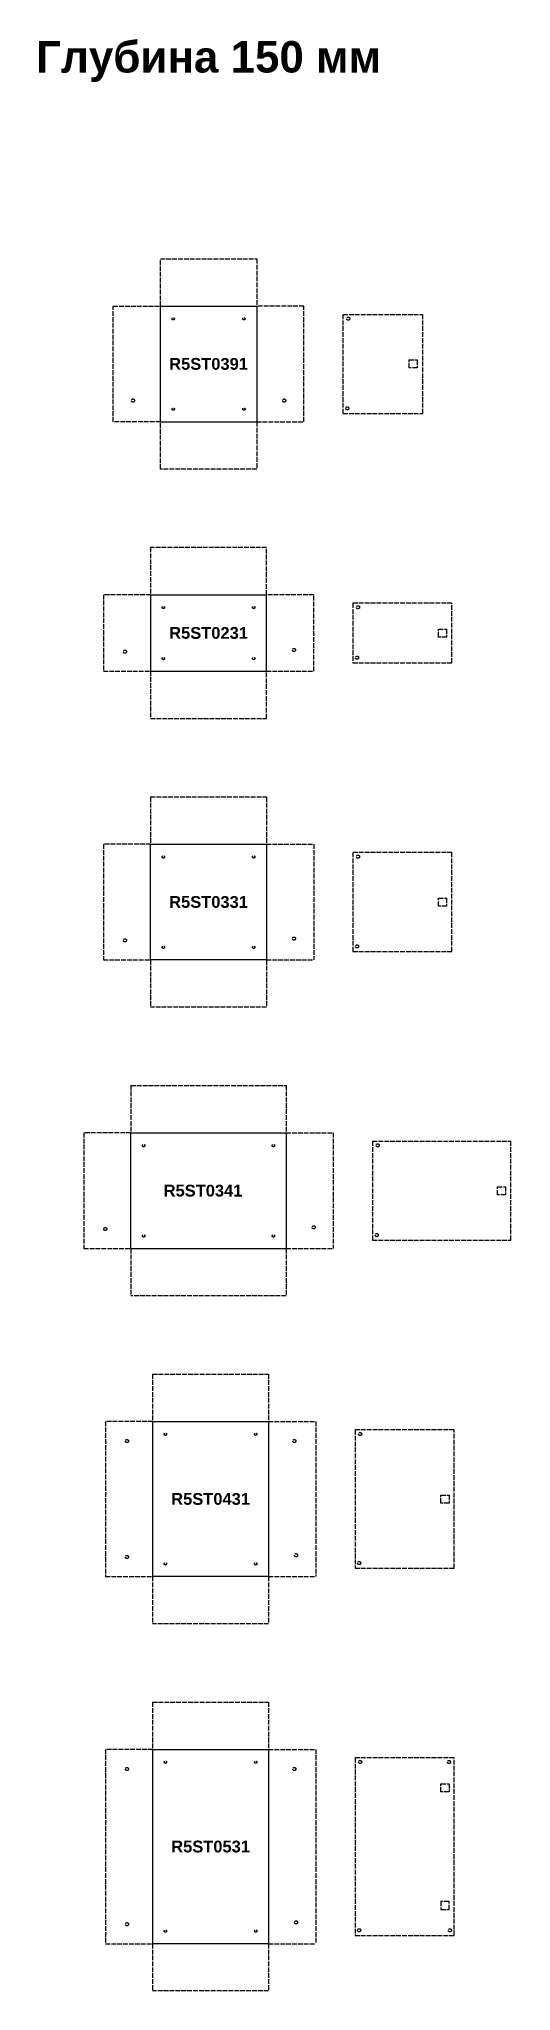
# Model space of a CAD drawing. Header units: millimetres. Extents: x 2534 to 15141, y 1284 to 16748.
# Drawn here: x 2534 to 3735, y 10579 to 15549 of the extents above; entities that cross this region are included whole.
import ezdxf

# ---------------------------------------------------------------- set-up
doc = ezdxf.new("R2010")
doc.units = ezdxf.units.MM
doc.linetypes.add('ACAD_ISO02W100', pattern=[15, 12, -3])
doc.styles.get("Standard").update_dxf_attribs({"font": 'arial.ttf'})

msp = doc.modelspace()

# ---------------------------------------------------------------- texts
at = {"insert": (2965, 15491.4), "char_height": 80, "attachment_point": 5}
msp.add_mtext_dynamic_manual_height_columns('{\\fArial|b1|i0|c204|p34;Глубина 150 мм}', width=882.475, gutter_width=12.5, heights=[0], dxfattribs=at)
at = {"linetype": 'ACAD_ISO02W100', "char_height": 30, "attachment_point": 5}
for s, insert in [('{\\f@Arial Unicode MS|b1|i0|c204|p34;R5\\f@Arial Unicode MS|b1|i0|c0|p34;ST\\f@Arial Unicode MS|b1|i0|c204|p34;0391}', (2965, 14721.4)), ('{\\f@Arial Unicode MS|b1|i0|c204|p34;R5\\f@Arial Unicode MS|b1|i0|c0|p34;ST\\f@Arial Unicode MS|b1|i0|c204|p34;0231}', (2965, 14036.4)), ('{\\f@Arial Unicode MS|b1|i0|c204|p34;R5\\f@Arial Unicode MS|b1|i0|c0|p34;ST\\f@Arial Unicode MS|b1|i0|c204|p34;0331}', (2965, 13351.4)), ('{\\f@Arial Unicode MS|b1|i0|c204|p34;R5\\f@Arial Unicode MS|b1|i0|c0|p34;ST\\f@Arial Unicode MS|b1|i0|c204|p34;0341}', (2950.9, 12616.4)), ('{\\f@Arial Unicode MS|b1|i0|c204|p34;R5\\f@Arial Unicode MS|b1|i0|c0|p34;ST\\f@Arial Unicode MS|b1|i0|c204|p34;0431}', (2970.2, 11831.4)), ('{\\f@Arial Unicode MS|b1|i0|c204|p34;R5\\f@Arial Unicode MS|b1|i0|c0|p34;ST\\f@Arial Unicode MS|b1|i0|c204|p34;0531}', (2970.2, 10946.4))]:
    msp.add_mtext_dynamic_manual_height_columns(s, width=205.915, gutter_width=12.5, heights=[0], dxfattribs=dict(at, insert=insert))

# ---------------------------------------------------------------- blocks, each defined once
blk = doc.blocks.new('A$C11C00261')
at = {"linetype": 'ACAD_ISO02W100', "lineweight": 30}
for p, q in [((0, 20.4), (20.4, 20.4)), ((0, 0), (0, 20.4)), ((20.4, 0), (0, 0)), ((20.4, 20.4), (20.4, 0))]:
    blk.add_line(p, q, dxfattribs=at)

# ---------------------------------------------------------------- linework, layer by layer
at = {"linetype": 'ACAD_ISO02W100', "lineweight": 30}
for p, q in [((2842.5, 14868.9), (2842.5, 14988.9)), ((2842.5, 14988.9), (3087.5, 14988.9)), ((3087.5, 14988.9), (3087.5, 14868.9)), ((2722.5, 14573.9), (2722.5, 14868.9)), ((2722.5, 14868.9), (2842.5, 14868.9)), ((3207.5, 14868.9), (3087.5, 14868.9)), ((3207.5, 14573.9), (3207.5, 14868.9)), ((3307.5, 14595.4), (3307.5, 14847.4)), ((3307.5, 14847.4), (3509.5, 14847.4)), ((3509.5, 14847.4), (3509.5, 14595.4)), ((2842.5, 14573.9), (2722.5, 14573.9)), ((2842.5, 14453.9), (2842.5, 14573.9)), ((3087.5, 14573.9), (3207.5, 14573.9)), ((3087.5, 14573.9), (3087.5, 14453.9)), ((3307.5, 14595.4), (3509.5, 14595.4)), ((3087.5, 14453.9), (2842.5, 14453.9)), ((3112.5, 14253.9), (2817.5, 14253.9)), ((2817.5, 14253.9), (2817.5, 14133.9)), ((3112.5, 14133.9), (3112.5, 14253.9)), ((2817.5, 14133.9), (2697.5, 14133.9)), ((2697.5, 14133.9), (2697.5, 13938.9)), ((3232.5, 14133.9), (3112.5, 14133.9)), ((3232.5, 13938.9), (3232.5, 14133.9)), ((3584.5, 14112.4), (3332.5, 14112.4)), ((3332.5, 14112.4), (3332.5, 13960.4)), ((3584.5, 13960.4), (3584.5, 14112.4)), ((2697.5, 13938.9), (2817.5, 13938.9)), ((2817.5, 13938.9), (2817.5, 13818.9)), ((3112.5, 13818.9), (3112.5, 13938.9)), ((3112.5, 13938.9), (3232.5, 13938.9)), ((3332.5, 13960.4), (3584.5, 13960.4)), ((2817.5, 13818.9), (3112.5, 13818.9)), ((2817.5, 13618.9), (2817.5, 13498.9)), ((2817.5, 13618.9), (3112.5, 13618.9)), ((3112.5, 13618.9), (3112.5, 13498.9)), ((2817.5, 13498.9), (2697.5, 13498.9)), ((2697.5, 13498.9), (2697.5, 13203.9)), ((3112.5, 13498.9), (3232.5, 13498.9)), ((3232.5, 13498.9), (3232.5, 13203.9)), ((3584.5, 13477.4), (3332.5, 13477.4)), ((3332.5, 13477.4), (3332.5, 13225.4)), ((3584.5, 13225.4), (3584.5, 13477.4)), ((3332.5, 13225.4), (3584.5, 13225.4)), ((2697.5, 13203.9), (2817.5, 13203.9)), ((2817.5, 13203.9), (2817.5, 13083.9)), ((3112.5, 13203.9), (3232.5, 13203.9)), ((3112.5, 13203.9), (3112.5, 13083.9)), ((3112.5, 13083.9), (2817.5, 13083.9)), ((2767.5, 12883.9), (2767.5, 12763.9)), ((2767.5, 12883.9), (3162.5, 12883.9)), ((3162.5, 12883.9), (3162.5, 12763.9)), ((2767.5, 12763.9), (2647.5, 12763.9)), ((2647.5, 12763.9), (2647.5, 12468.9)), ((3162.5, 12763.9), (3282.5, 12763.9)), ((3282.5, 12763.9), (3282.5, 12468.9)), ((3382.5, 12742.4), (3382.5, 12490.4)), ((3382.5, 12742.4), (3734.5, 12742.4)), ((3734.5, 12490.4), (3734.5, 12742.4)), ((3382.5, 12490.4), (3734.5, 12490.4)), ((2647.5, 12468.9), (2767.5, 12468.9)), ((2767.5, 12468.9), (2767.5, 12348.9)), ((3162.5, 12468.9), (3282.5, 12468.9)), ((3162.5, 12468.9), (3162.5, 12348.9)), ((3162.5, 12348.9), (2767.5, 12348.9)), ((2822.7, 12148.9), (2822.7, 12028.9)), ((2822.7, 12148.9), (3117.7, 12148.9)), ((3117.7, 12148.9), (3117.7, 12028.9)), ((2822.7, 12028.9), (2702.7, 12028.9)), ((2702.7, 12028.9), (2702.7, 11633.9)), ((3117.7, 12028.9), (3237.7, 12028.9)), ((3237.7, 12028.9), (3237.7, 11633.9)), ((3589.7, 12007.4), (3337.7, 12007.4)), ((3337.7, 12007.4), (3337.7, 11655.4)), ((3589.7, 11655.4), (3589.7, 12007.4)), ((2702.7, 11633.9), (2822.7, 11633.9)), ((2822.7, 11633.9), (2822.7, 11513.9)), ((3117.7, 11633.9), (3237.7, 11633.9)), ((3117.7, 11633.9), (3117.7, 11513.9)), ((3337.7, 11655.4), (3589.7, 11655.4)), ((3117.7, 11513.9), (2822.7, 11513.9)), ((2822.7, 11313.9), (2822.7, 11193.9)), ((2822.7, 11313.9), (3117.7, 11313.9)), ((3117.7, 11313.9), (3117.7, 11193.9)), ((2822.7, 11193.9), (2702.7, 11193.9)), ((2702.7, 11193.9), (2702.7, 10698.9)), ((3117.7, 11193.9), (3237.7, 11193.9)), ((3237.7, 11193.9), (3237.7, 10698.9)), ((3589.7, 11172.4), (3337.7, 11172.4)), ((3337.7, 11172.4), (3337.7, 10720.4)), ((3589.7, 10720.4), (3589.7, 11172.4)), ((2702.7, 10698.9), (2822.7, 10698.9)), ((2822.7, 10698.9), (2822.7, 10578.9)), ((3117.7, 10698.9), (3237.7, 10698.9)), ((3117.7, 10698.9), (3117.7, 10578.9)), ((3337.7, 10720.4), (3589.7, 10720.4)), ((3117.7, 10578.9), (2822.7, 10578.9))]:
    msp.add_line(p, q, dxfattribs=at)
at = {"lineweight": 30}
for p, q in [((2842.5, 14573.9), (2842.5, 14868.9)), ((2842.5, 14868.9), (3087.5, 14868.9)), ((3087.5, 14868.9), (3087.5, 14573.9)), ((2842.5, 14573.9), (3087.5, 14573.9)), ((2817.5, 14133.9), (3112.5, 14133.9)), ((2817.5, 14133.9), (2817.5, 13938.9)), ((3112.5, 13938.9), (3112.5, 14133.9)), ((2817.5, 13938.9), (3112.5, 13938.9)), ((2817.5, 13498.9), (3112.5, 13498.9)), ((2817.5, 13203.9), (2817.5, 13498.9)), ((3112.5, 13498.9), (3112.5, 13203.9)), ((3112.5, 13203.9), (2817.5, 13203.9)), ((2767.5, 12468.9), (2767.5, 12763.9)), ((2767.5, 12763.9), (3162.5, 12763.9)), ((3162.5, 12763.9), (3162.5, 12468.9)), ((2767.5, 12468.9), (3162.5, 12468.9)), ((2822.7, 12028.9), (3117.7, 12028.9)), ((2822.7, 12028.9), (2822.7, 11633.9)), ((3117.7, 12028.9), (3117.7, 11633.9)), ((3117.7, 11633.9), (2822.7, 11633.9)), ((2822.7, 11193.9), (3117.7, 11193.9)), ((2822.7, 11193.9), (2822.7, 10698.9)), ((3117.7, 11193.9), (3117.7, 10698.9)), ((3117.7, 10698.9), (2822.7, 10698.9))]:
    msp.add_line(p, q, dxfattribs=at)
at = {"linetype": 'ACAD_ISO02W100', "lineweight": 30}
for centre, radius in [((2875, 14836.4), 3), ((3055, 14836.4), 3), ((3320.5, 14836.9), 4), ((2772.5, 14628.4), 4), ((3157.5, 14628.4), 4), ((3318, 14608.4), 4), ((2875, 14606.4), 3), ((3055, 14606.4), 3), ((2850, 14101.4), 3), ((3080, 14101.4), 3), ((3345.5, 14101.9), 4), ((2752, 13988.9), 4), ((2850, 13971.4), 3), ((3080, 13971.4), 3), ((3182.5, 13993.4), 4), ((3343, 13973.4), 4), ((2850, 13466.4), 3), ((3080, 13466.4), 3), ((3345.5, 13466.9), 4), ((2752, 13253.9), 4), ((2850, 13236.4), 3), ((3080, 13236.4), 3), ((3182.5, 13258.4), 4), ((3343, 13238.4), 4), ((2800, 12731.4), 3), ((3130, 12731.4), 3), ((3395.5, 12731.9), 4), ((3232.5, 12523.4), 4), ((2702, 12518.9), 4), ((2800, 12501.4), 3), ((3130, 12501.4), 3), ((3393, 12503.4), 4), ((2757.2, 11978.9), 4), ((2855.2, 11996.4), 3), ((3085.2, 11996.4), 3), ((3183.2, 11978.9), 4), ((3350.7, 11996.9), 4), ((2757.2, 11683.9), 4), ((3187.7, 11688.4), 4), ((2855.2, 11666.4), 3), ((3085.2, 11666.4), 3), ((3348.2, 11668.4), 4), ((2757.2, 11143.9), 4), ((2855.2, 11161.4), 3), ((3085.2, 11161.4), 3), ((3183.2, 11143.9), 4), ((3350.7, 11161.9), 4), ((3576.7, 11161.9), 4), ((2757.2, 10748.9), 4), ((3187.7, 10753.4), 4), ((3348.2, 10733.4), 4), ((3579.2, 10733.4), 4), ((2855.2, 10731.4), 3), ((3085.2, 10731.4), 3)]:
    msp.add_circle(centre, radius, dxfattribs=at)

# ---------------------------------------------------------------- block references
for p in [(3475.3, 14711.2), (3550.3, 14026.2), (3550.3, 13341.2), (3700.3, 12606.2), (3556.5, 11821.2), (3556.5, 11086.2)]:
    msp.add_blockref('A$C11C00261', p, dxfattribs=at)
at = {"linetype": 'ACAD_ISO02W100', "lineweight": 30, "xscale": -1, "rotation": 180}
msp.add_blockref('A$C11C00261', (3556.5, 10806.6), dxfattribs=at)

msp.set_redraw_order([(e.dxf.handle, doc.entitydb.next_handle()) for e in msp.query("TEXT MTEXT ATTDEF DIMENSION ARC_DIMENSION")])  # texts and dimensions are drawn at this point

doc.saveas('drawing.dxf')
